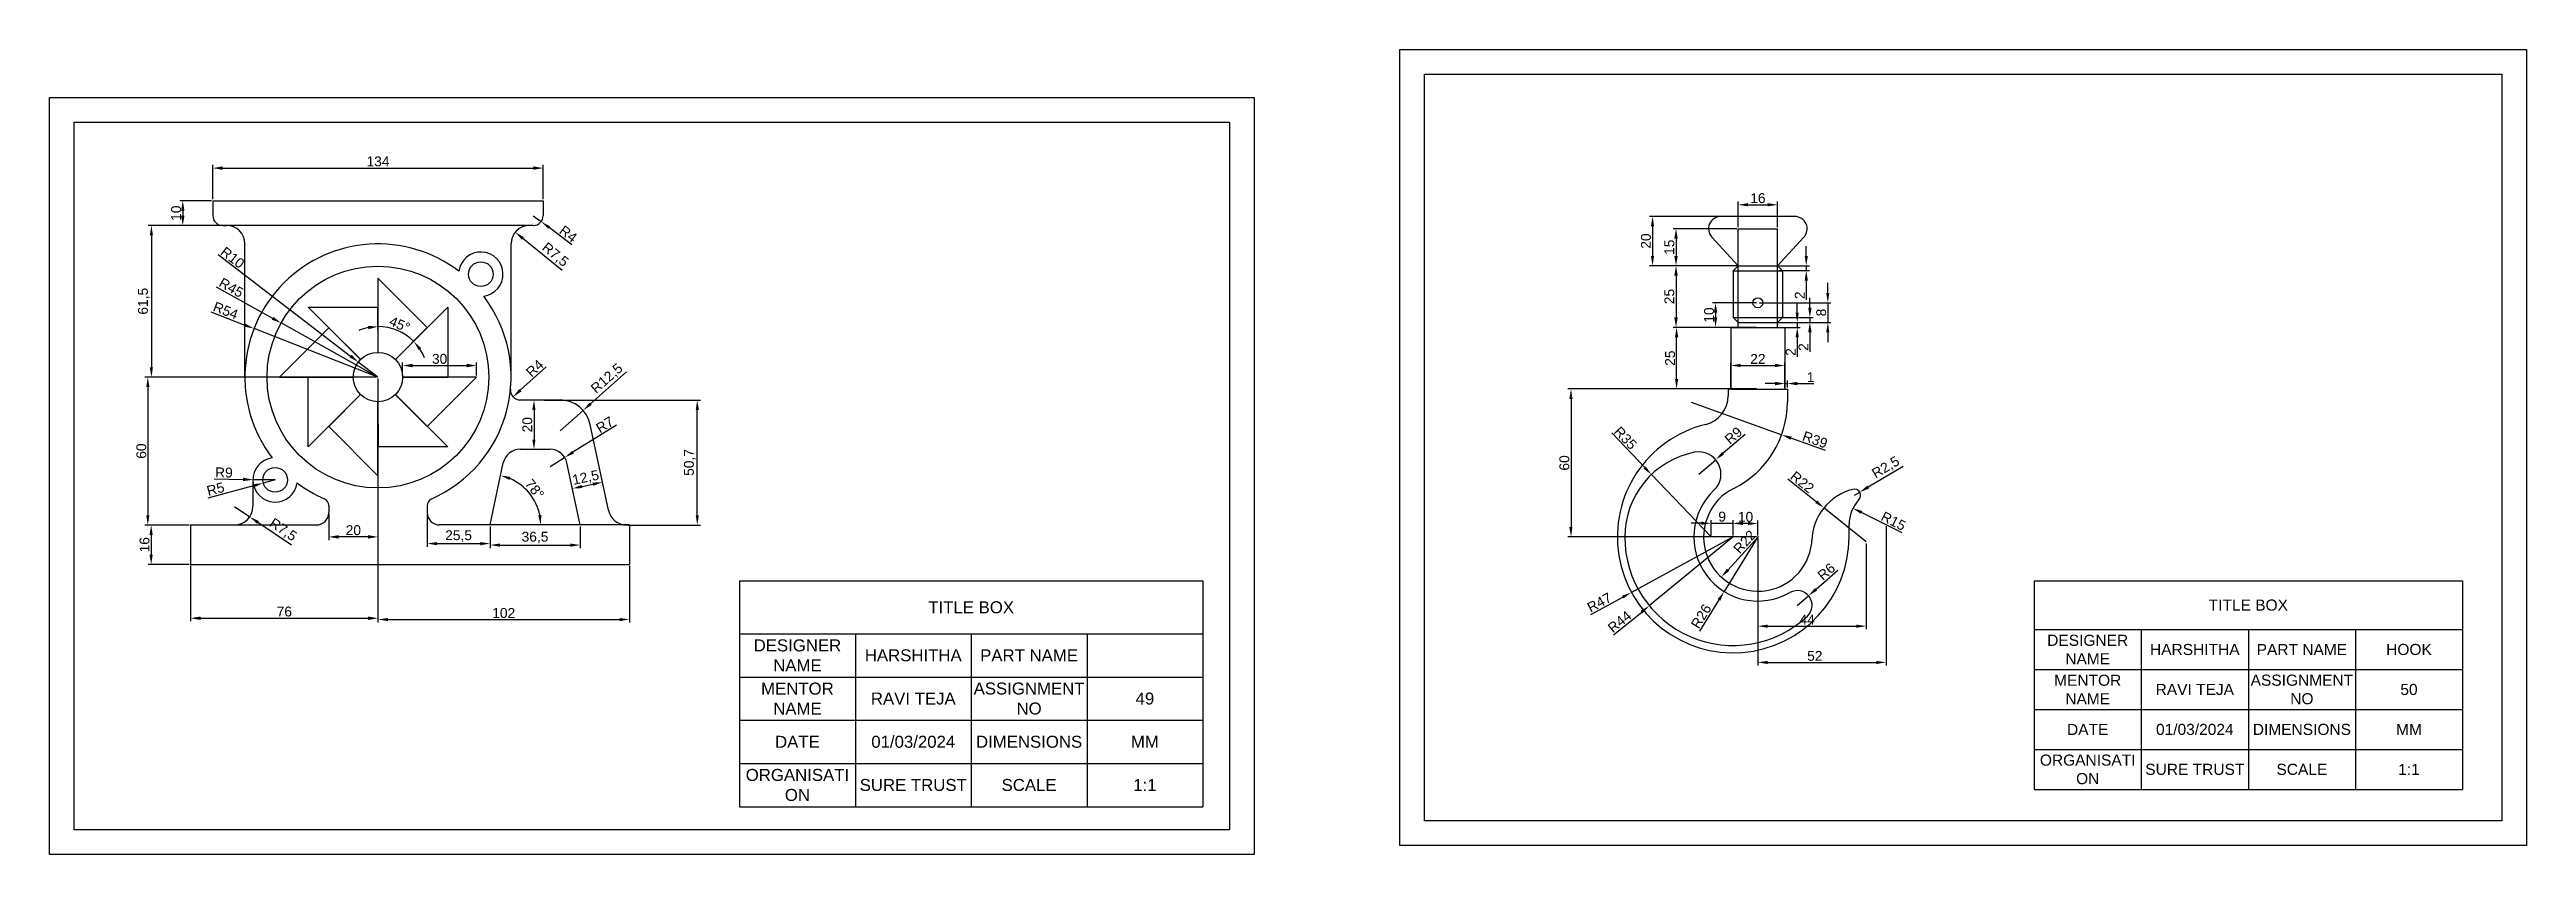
# Model space of a CAD drawing. Header units: millimetres. Extents: x 2481 to 4470, y 1649 to 2206.
# Drawn here: x 3465 to 4470, y 1734 to 2061 of the extents above; entities that cross this region are included whole.
import ezdxf

# ---------------------------------------------------------------- set-up
doc = ezdxf.new("R2010")
doc.units = ezdxf.units.MM
doc.styles.get("Standard").update_dxf_attribs({"font": 'arial.ttf'})
doc.dimstyles.new('ISO-25', dxfattribs={"dimtxt": 4, "dimasz": 4, "dimexe": 1.25, "dimexo": 0.625, "dimtad": 1, "dimtxsty": 'Standard', "dimcen": 2.5, "dimclrd": 6, "dimclre": 6, "dimclrt": 6, "dimadec": 0, "dimazin": 0, "dimtfac": 1, "dimtmove": 0, "dimatfit": 3, "dimfxl": 1, "dimarcsym": 0})

msp = doc.modelspace()

# ---------------------------------------------------------------- texts
at = {"attachment_point": 5}
for s, width, gutter_width, insert, char_height in [('TITLE BOX', 187.95714, 24.351, (3838.842, 1834.307), 4.8701), ('TITLE BOX', 173.78566, 22.515, (4356.983, 1835.205), 4.5029), ('DESIGNER NAME', 46.98929, 24.351, (3768.359, 1814.827), 4.87012), ('DESIGNER NAME', 43.44641, 22.515, (4291.813, 1817.193), 4.50292), ('HARSHITHA', 43.44641, 22.515, (4335.26, 1817.193), 4.5029), ('PART NAME', 43.44641, 22.515, (4378.706, 1817.193), 4.5029), ('HOOK', 43.44641, 12.5, (4422.152, 1817.193), 4.5029), ('HARSHITHA', 46.98929, 24.351, (3815.348, 1814.827), 4.8701), ('PART NAME', 46.98929, 24.351, (3862.337, 1814.827), 4.8701), ('MENTOR NAME', 46.98929, 24.351, (3768.359, 1797.294), 4.87012), ('RAVI TEJA', 46.98929, 24.351, (3815.348, 1797.294), 4.8701), ('ASSIGNMENT NO', 46.98929, 24.351, (3862.337, 1797.294), 4.87012), ('49', 46.98929, 24.351, (3909.326, 1797.294), 4.8701), ('MENTOR NAME', 43.44641, 22.515, (4291.813, 1800.982), 4.50292), ('RAVI TEJA', 43.44641, 22.515, (4335.26, 1800.982), 4.5029), ('ASSIGNMENT NO', 43.44641, 22.515, (4378.706, 1800.982), 4.50292), ('50', 43.44641, 22.515, (4422.152, 1800.982), 4.5029), ('DATE', 46.98929, 24.351, (3768.359, 1779.762), 4.8701), ('01/03/2024', 46.98929, 24.351, (3815.348, 1779.762), 4.8701), ('DIMENSIONS', 46.98929, 24.351, (3862.337, 1779.762), 4.8701), ('MM', 46.98929, 24.351, (3909.326, 1779.762), 4.8701), ('DATE', 43.44641, 22.515, (4291.813, 1784.772), 4.5029), ('01/03/2024', 43.44641, 22.515, (4335.26, 1784.772), 4.5029), ('DIMENSIONS', 43.44641, 22.515, (4378.706, 1784.772), 4.5029), ('MM', 43.44641, 22.515, (4422.152, 1784.772), 4.5029), ('ORGANISATI\\PON', 46.98929, 24.351, (3768.359, 1762.229), 4.8701), ('ORGANISATI\\PON', 43.44641, 22.515, (4291.813, 1768.561), 4.5029), ('SURE TRUST', 43.44641, 22.515, (4335.26, 1768.561), 4.5029), ('SCALE', 43.44641, 22.515, (4378.706, 1768.561), 4.5029), ('1:1', 43.44641, 22.515, (4422.152, 1768.561), 4.5029), ('SURE TRUST', 46.98929, 24.351, (3815.348, 1762.229), 4.8701), ('SCALE', 46.98929, 24.351, (3862.337, 1762.229), 4.8701), ('1:1', 46.98929, 24.351, (3909.326, 1762.229), 4.8701)]:
    msp.add_mtext_dynamic_manual_height_columns(s, width=width, gutter_width=gutter_width, heights=[0], dxfattribs=dict(at, insert=insert, char_height=char_height))

# ---------------------------------------------------------------- blocks, each defined once
blk = doc.blocks.new('*U26')
for p, q in [((-10, 16.5), (-10, -13.5)), ((-10, 16.5), (10, -3.5)), ((-2.9, -16.5), (10, -3.5))]:
    blk.add_line(p, q)
blk = doc.blocks.new('*U27')
at = {"color": 0, "linetype": 'ByBlock', "lineweight": -2, "transparency": 16777216}
for p, rotation in [((4067.8, 1990.7), 45.00000000000002), ((4101.1, 1976.5), 315), ((4053.9, 1976.9), 90.00000000000001), ((4053.7, 1957.4), 135), ((4067.4, 1943.4), 180), ((4087, 1943.2), 225), ((4100.9, 1956.9), 270)]:
    blk.add_blockref('*U26', p, dxfattribs=dict(at, rotation=rotation))
blk.add_blockref('*U26', (4087.4, 1990.5), dxfattribs=at)
blk = doc.blocks.new('*D28')
at = {"color": 6, "lineweight": -2, "transparency": 16777216}
for p, q in [((3531.2, 1999.9), (3531.2, 2013.8)), ((3535.2, 2012.5), (3661.2, 2012.5)), ((3665.2, 1999.9), (3665.2, 2013.8))]:
    blk.add_line(p, q, dxfattribs=at)
at = {"color": 6, "transparency": 16777216}
for points in [[(3535.2, 2013.2), (3535.2, 2011.8), (3531.2, 2012.5)], [(3661.2, 2013.2), (3661.2, 2011.8), (3665.2, 2012.5)]]:
    blk.add_solid(points, dxfattribs=at)
at = {"layer": 'Defpoints', "color": 0, "transparency": 16777216}
for p in [(3665.2, 2012.5), (3531.2, 1999.2), (3665.2, 1999.2)]:
    blk.add_point(p, dxfattribs=at)
at = {"color": 6, "transparency": 16777216, "insert": (3598.2, 2015.2), "char_height": 4, "attachment_point": 5}
blk.add_mtext('134', dxfattribs=at)
blk = doc.blocks.new('*D29')
at = {"color": 6, "lineweight": -2, "transparency": 16777216}
for p, q in [((3530.6, 1999.2), (3517.8, 1999.2)), ((3519, 1995.2), (3519, 1993.2)), ((3537.5, 1989.2), (3517.8, 1989.2))]:
    blk.add_line(p, q, dxfattribs=at)
at = {"color": 6, "transparency": 16777216}
for points in [[(3518.3, 1995.2), (3519.7, 1995.2), (3519, 1999.2)], [(3518.3, 1993.2), (3519.7, 1993.2), (3519, 1989.2)]]:
    blk.add_solid(points, dxfattribs=at)
at = {"layer": 'Defpoints', "color": 0, "transparency": 16777216}
for p in [(3531.2, 1999.2), (3519, 1989.2), (3538.1, 1989.2)]:
    blk.add_point(p, dxfattribs=at)
at = {"color": 6, "transparency": 16777216, "insert": (3516.3, 1994.2), "char_height": 4, "attachment_point": 5, "rotation": 90}
blk.add_mtext('10', dxfattribs=at)
blk = doc.blocks.new('*D30')
at = {"color": 6, "lineweight": -2, "transparency": 16777216}
for p, q in [((3537.5, 1989.2), (3505, 1989.2)), ((3506.3, 1985.2), (3506.3, 1931.7)), ((3597.6, 1927.7), (3505, 1927.7))]:
    blk.add_line(p, q, dxfattribs=at)
at = {"color": 6, "transparency": 16777216}
for points in [[(3505.6, 1985.2), (3506.9, 1985.2), (3506.3, 1989.2)], [(3505.6, 1931.7), (3506.9, 1931.7), (3506.3, 1927.7)]]:
    blk.add_solid(points, dxfattribs=at)
at = {"layer": 'Defpoints', "color": 0, "transparency": 16777216}
for p in [(3538.1, 1989.2), (3506.3, 1927.7), (3598.2, 1927.7)]:
    blk.add_point(p, dxfattribs=at)
at = {"color": 6, "transparency": 16777216, "insert": (3503.2, 1958.5), "char_height": 4, "attachment_point": 5, "rotation": 90}
blk.add_mtext('61,5', dxfattribs=at)
blk = doc.blocks.new('*D31')
at = {"color": 6, "lineweight": -2, "transparency": 16777216}
for p, q in [((3597.6, 1927.7), (3503.6, 1927.7)), ((3504.8, 1923.7), (3504.8, 1871.7)), ((3521.6, 1867.7), (3503.6, 1867.7))]:
    blk.add_line(p, q, dxfattribs=at)
at = {"color": 6, "transparency": 16777216}
for points in [[(3504.2, 1923.7), (3505.5, 1923.7), (3504.8, 1927.7)], [(3504.2, 1871.7), (3505.5, 1871.7), (3504.8, 1867.7)]]:
    blk.add_solid(points, dxfattribs=at)
at = {"layer": 'Defpoints', "color": 0, "transparency": 16777216}
for p in [(3598.2, 1927.7), (3504.8, 1867.7), (3522.2, 1867.7)]:
    blk.add_point(p, dxfattribs=at)
at = {"color": 6, "transparency": 16777216, "insert": (3502.2, 1897.7), "char_height": 4, "attachment_point": 5, "rotation": 90}
blk.add_mtext('60', dxfattribs=at)
blk = doc.blocks.new('*D32')
at = {"color": 6, "lineweight": -2, "transparency": 16777216}
for p, q in [((3521.6, 1867.7), (3504.9, 1867.7)), ((3506.2, 1863.7), (3506.2, 1855.7)), ((3521.6, 1851.7), (3504.9, 1851.7))]:
    blk.add_line(p, q, dxfattribs=at)
at = {"color": 6, "transparency": 16777216}
for points in [[(3505.5, 1863.7), (3506.8, 1863.7), (3506.2, 1867.7)], [(3505.5, 1855.7), (3506.8, 1855.7), (3506.2, 1851.7)]]:
    blk.add_solid(points, dxfattribs=at)
at = {"layer": 'Defpoints', "color": 0, "transparency": 16777216}
for p in [(3522.2, 1867.7), (3506.2, 1851.7), (3522.2, 1851.7)]:
    blk.add_point(p, dxfattribs=at)
at = {"color": 6, "transparency": 16777216, "insert": (3503.5, 1859.7), "char_height": 4, "attachment_point": 5, "rotation": 90}
blk.add_mtext('16', dxfattribs=at)
blk = doc.blocks.new('*D33')
at = {"color": 6, "lineweight": -2, "transparency": 16777216}
for p, q in [((3598.2, 1927.1), (3598.2, 1828.7)), ((3522.2, 1851.1), (3522.2, 1828.7)), ((3526.2, 1829.9), (3594.2, 1829.9))]:
    blk.add_line(p, q, dxfattribs=at)
at = {"color": 6, "transparency": 16777216}
for points in [[(3526.2, 1830.6), (3526.2, 1829.2), (3522.2, 1829.9)], [(3594.2, 1830.6), (3594.2, 1829.2), (3598.2, 1829.9)]]:
    blk.add_solid(points, dxfattribs=at)
at = {"layer": 'Defpoints', "color": 0, "transparency": 16777216}
for p in [(3598.2, 1927.7), (3522.2, 1851.7), (3598.2, 1829.9)]:
    blk.add_point(p, dxfattribs=at)
at = {"color": 6, "transparency": 16777216, "insert": (3560.2, 1832.6), "char_height": 4, "attachment_point": 5}
blk.add_mtext('76', dxfattribs=at)
blk = doc.blocks.new('*D34')
at = {"color": 6, "lineweight": -2, "transparency": 16777216}
for p, q in [((3598.2, 1927.1), (3598.2, 1828.1)), ((3700.2, 1851.1), (3700.2, 1828.1)), ((3602.2, 1829.4), (3696.2, 1829.4))]:
    blk.add_line(p, q, dxfattribs=at)
at = {"color": 6, "transparency": 16777216}
for points in [[(3602.2, 1830), (3602.2, 1828.7), (3598.2, 1829.4)], [(3696.2, 1830), (3696.2, 1828.7), (3700.2, 1829.4)]]:
    blk.add_solid(points, dxfattribs=at)
at = {"layer": 'Defpoints', "color": 0, "transparency": 16777216}
for p in [(3598.2, 1927.7), (3700.2, 1851.7), (3700.2, 1829.4)]:
    blk.add_point(p, dxfattribs=at)
at = {"color": 6, "transparency": 16777216, "insert": (3649.2, 1832), "char_height": 4, "attachment_point": 5}
blk.add_mtext('102', dxfattribs=at)
blk = doc.blocks.new('*D35')
at = {"color": 6, "lineweight": -2, "transparency": 16777216}
for p, q in [((3618.2, 1872.1), (3618.2, 1858.9)), ((3622.2, 1860.2), (3639.7, 1860.2)), ((3643.7, 1867.1), (3643.7, 1858.9))]:
    blk.add_line(p, q, dxfattribs=at)
at = {"color": 6, "transparency": 16777216}
for points in [[(3622.2, 1860.8), (3622.2, 1859.5), (3618.2, 1860.2)], [(3639.7, 1860.8), (3639.7, 1859.5), (3643.7, 1860.2)]]:
    blk.add_solid(points, dxfattribs=at)
at = {"layer": 'Defpoints', "color": 0, "transparency": 16777216}
for p in [(3618.2, 1872.7), (3643.7, 1867.7), (3643.7, 1860.2)]:
    blk.add_point(p, dxfattribs=at)
at = {"color": 6, "transparency": 16777216, "insert": (3630.9, 1863.2), "char_height": 4, "attachment_point": 5}
blk.add_mtext('25,5', dxfattribs=at)
blk = doc.blocks.new('*D36')
at = {"color": 6, "lineweight": -2, "transparency": 16777216}
for p, q in [((3643.7, 1867.1), (3643.7, 1858.3)), ((3647.7, 1859.6), (3676.2, 1859.6)), ((3680.2, 1867.1), (3680.2, 1858.3))]:
    blk.add_line(p, q, dxfattribs=at)
at = {"color": 6, "transparency": 16777216}
for points in [[(3647.7, 1860.2), (3647.7, 1858.9), (3643.7, 1859.6)], [(3676.2, 1860.2), (3676.2, 1858.9), (3680.2, 1859.6)]]:
    blk.add_solid(points, dxfattribs=at)
at = {"layer": 'Defpoints', "color": 0, "transparency": 16777216}
for p in [(3643.7, 1867.7), (3680.2, 1867.7), (3680.2, 1859.6)]:
    blk.add_point(p, dxfattribs=at)
at = {"color": 6, "transparency": 16777216, "insert": (3661.9, 1862.6), "char_height": 4, "attachment_point": 5}
blk.add_mtext('36,5', dxfattribs=at)
blk = doc.blocks.new('*D37')
at = {"color": 6, "lineweight": -2, "transparency": 16777216}
for p, q in [((3663.4, 1918.4), (3660.2, 1918.4)), ((3661.5, 1914.4), (3661.5, 1902.4)), ((3663.4, 1898.4), (3660.2, 1898.4))]:
    blk.add_line(p, q, dxfattribs=at)
at = {"color": 6, "transparency": 16777216}
for points in [[(3660.8, 1914.4), (3662.1, 1914.4), (3661.5, 1918.4)], [(3660.8, 1902.4), (3662.1, 1902.4), (3661.5, 1898.4)]]:
    blk.add_solid(points, dxfattribs=at)
at = {"layer": 'Defpoints', "color": 0, "transparency": 16777216}
for p in [(3664, 1918.4), (3661.5, 1898.4), (3664, 1898.4)]:
    blk.add_point(p, dxfattribs=at)
at = {"color": 6, "transparency": 16777216, "insert": (3658.8, 1908.4), "char_height": 4, "attachment_point": 5, "rotation": 90}
blk.add_mtext('20', dxfattribs=at)
blk = doc.blocks.new('*D38')
at = {"color": 6, "lineweight": -2, "transparency": 16777216}
for p, q in [((3677.4, 1880.9), (3676.8, 1883.7)), ((3681, 1883.3), (3685.4, 1884.3)), ((3689.6, 1883.5), (3689, 1886.3))]:
    blk.add_line(p, q, dxfattribs=at)
at = {"color": 6, "transparency": 16777216}
for points in [[(3680.8, 1884), (3681.1, 1882.7), (3677.1, 1882.5)], [(3685.2, 1884.9), (3685.5, 1883.6), (3689.3, 1885.1)]]:
    blk.add_solid(points, dxfattribs=at)
at = {"layer": 'Defpoints', "color": 0, "transparency": 16777216}
for p in [(3677.5, 1880.3), (3689.3, 1885.1), (3689.7, 1882.9)]:
    blk.add_point(p, dxfattribs=at)
at = {"color": 6, "transparency": 16777216, "insert": (3682.5, 1886.7), "char_height": 4, "attachment_point": 5, "rotation": 12}
blk.add_mtext('12,5', dxfattribs=at)
blk = doc.blocks.new('*D39')
at = {"color": 6, "lineweight": -2, "transparency": 16777216}
blk.add_line((3666.4, 1931.9), (3655.9, 1922.4), dxfattribs=at)
at = {"color": 6, "transparency": 16777216}
blk.add_solid([(3655.5, 1922.9), (3656.4, 1921.9), (3653, 1919.7)], dxfattribs=at)
at = {"layer": 'Defpoints', "color": 0, "transparency": 16777216}
for p in [(3653, 1919.7), (3655.9, 1922.4)]:
    blk.add_point(p, dxfattribs=at)
at = {"color": 6, "transparency": 16777216, "insert": (3661.8, 1931.3), "char_height": 4, "attachment_point": 5, "rotation": 42.3785}
blk.add_mtext('R4', dxfattribs=at)
blk = doc.blocks.new('*D40')
at = {"color": 6, "lineweight": -2, "transparency": 16777216}
for p, q in [((3699, 1929.8), (3684.4, 1916.9)), ((3672.1, 1905.9), (3681.4, 1914.2))]:
    blk.add_line(p, q, dxfattribs=at)
at = {"color": 6, "transparency": 16777216}
blk.add_solid([(3684, 1917.4), (3684.9, 1916.4), (3681.4, 1914.2)], dxfattribs=at)
at = {"layer": 'Defpoints', "color": 0, "transparency": 16777216}
for p in [(3681.4, 1914.2), (3672.1, 1905.9)]:
    blk.add_point(p, dxfattribs=at)
at = {"color": 6, "transparency": 16777216, "insert": (3691.2, 1927), "char_height": 4, "attachment_point": 5, "rotation": 41.5832}
blk.add_mtext('R12,5', dxfattribs=at)
blk = doc.blocks.new('*D41')
at = {"color": 6, "lineweight": -2, "transparency": 16777216}
for p, q in [((3694.9, 1908.2), (3677.3, 1897.3)), ((3668, 1891.4), (3673.9, 1895.1))]:
    blk.add_line(p, q, dxfattribs=at)
at = {"color": 6, "transparency": 16777216}
blk.add_solid([(3677, 1897.8), (3677.7, 1896.7), (3673.9, 1895.1)], dxfattribs=at)
at = {"layer": 'Defpoints', "color": 0, "transparency": 16777216}
for p in [(3668, 1891.4), (3673.9, 1895.1)]:
    blk.add_point(p, dxfattribs=at)
at = {"color": 6, "transparency": 16777216, "insert": (3690.2, 1908.4), "char_height": 4, "attachment_point": 5, "rotation": 31.9733}
blk.add_mtext('R7', dxfattribs=at)
blk = doc.blocks.new('*D42')
at = {"color": 6, "lineweight": -2, "transparency": 16777216}
for p, q in [((3665.8, 1918.4), (3729, 1918.4)), ((3727.7, 1871.7), (3727.7, 1914.4)), ((3699.7, 1867.7), (3729, 1867.7))]:
    blk.add_line(p, q, dxfattribs=at)
at = {"color": 6, "transparency": 16777216}
for points in [[(3727.1, 1914.4), (3728.4, 1914.4), (3727.7, 1918.4)], [(3727.1, 1871.7), (3728.4, 1871.7), (3727.7, 1867.7)]]:
    blk.add_solid(points, dxfattribs=at)
at = {"layer": 'Defpoints', "color": 0, "transparency": 16777216}
for p in [(3665.2, 1918.4), (3727.7, 1918.4), (3699, 1867.7)]:
    blk.add_point(p, dxfattribs=at)
at = {"color": 6, "transparency": 16777216, "insert": (3724.7, 1893.1), "char_height": 4, "attachment_point": 5, "rotation": 90}
blk.add_mtext('50,7', dxfattribs=at)
blk = doc.blocks.new('*D43')
at = {"color": 6, "lineweight": -2, "transparency": 16777216}
for p, q in [((3608.2, 1928.4), (3608.2, 1933.6)), ((3612.2, 1932.4), (3634.2, 1932.4)), ((3638.2, 1928.4), (3638.2, 1933.6))]:
    blk.add_line(p, q, dxfattribs=at)
at = {"color": 6, "transparency": 16777216}
for points in [[(3612.2, 1933.1), (3612.2, 1931.7), (3608.2, 1932.4)], [(3634.2, 1933.1), (3634.2, 1931.7), (3638.2, 1932.4)]]:
    blk.add_solid(points, dxfattribs=at)
at = {"layer": 'Defpoints', "color": 0, "transparency": 16777216}
for p in [(3638.2, 1932.4), (3608.2, 1927.7), (3638.2, 1927.7)]:
    blk.add_point(p, dxfattribs=at)
at = {"color": 6, "transparency": 16777216, "insert": (3623.2, 1935.1), "char_height": 4, "attachment_point": 5}
blk.add_mtext('30', dxfattribs=at)
blk = doc.blocks.new('*D44')
at = {"color": 6, "lineweight": -2, "transparency": 16777216}
for start, end in [(101.2192, 112.4384), (45, 90), (22.5616, 33.7808)]:
    blk.add_arc((3598.2, 1927.7), 20.5, start, end, dxfattribs=at)
at = {"color": 6, "transparency": 16777216}
for points in [[(3594.1, 1948.5), (3594.3, 1947.1), (3598.2, 1948.2)], [(3614.7, 1938.7), (3615.7, 1939.5), (3612.7, 1942.2)]]:
    blk.add_solid(points, dxfattribs=at)
at = {"layer": 'Defpoints', "color": 0, "transparency": 16777216}
for p in [(3598.2, 1967.7), (3608.4, 1945.5), (3618.2, 1947.7), (3598.2, 1937.7), (3605.3, 1934.8)]:
    blk.add_point(p, dxfattribs=at)
at = {"color": 6, "transparency": 16777216, "insert": (3607, 1949.1), "char_height": 4, "attachment_point": 5, "rotation": 337.5}
blk.add_mtext('45°', dxfattribs=at)
blk = doc.blocks.new('*D45')
at = {"color": 6, "lineweight": -2, "transparency": 16777216}
for p, q in [((3530.4, 1954.2), (3544.2, 1948.8)), ((3598.2, 1927.7), (3547.9, 1947.4))]:
    blk.add_line(p, q, dxfattribs=at)
at = {"color": 6, "transparency": 16777216}
blk.add_solid([(3544.4, 1949.4), (3543.9, 1948.2), (3547.9, 1947.4)], dxfattribs=at)
at = {"layer": 'Defpoints', "color": 0, "transparency": 16777216}
for p in [(3547.9, 1947.4), (3598.2, 1927.7)]:
    blk.add_point(p, dxfattribs=at)
at = {"color": 6, "transparency": 16777216, "insert": (3536.4, 1954.7), "char_height": 4, "attachment_point": 5, "rotation": 338.6847}
blk.add_mtext('R54', dxfattribs=at)
blk = doc.blocks.new('*D46')
at = {"color": 6, "lineweight": -2, "transparency": 16777216}
for p, q in [((3532.6, 1964.3), (3555.4, 1951.6)), ((3598.2, 1927.7), (3558.9, 1949.7))]:
    blk.add_line(p, q, dxfattribs=at)
at = {"color": 6, "transparency": 16777216}
blk.add_solid([(3555.7, 1952.2), (3555.1, 1951), (3558.9, 1949.7)], dxfattribs=at)
at = {"layer": 'Defpoints', "color": 0, "transparency": 16777216}
for p in [(3558.9, 1949.7), (3598.2, 1927.7)]:
    blk.add_point(p, dxfattribs=at)
at = {"color": 6, "transparency": 16777216, "insert": (3538.7, 1964), "char_height": 4, "attachment_point": 5, "rotation": 330.8536}
blk.add_mtext('R45', dxfattribs=at)
blk = doc.blocks.new('*D47')
at = {"color": 6, "lineweight": -2, "transparency": 16777216}
for p, q in [((3533.3, 1977.4), (3587.1, 1936.2)), ((3598.2, 1927.7), (3590.2, 1933.8))]:
    blk.add_line(p, q, dxfattribs=at)
at = {"color": 6, "transparency": 16777216}
blk.add_solid([(3587.5, 1936.8), (3586.7, 1935.7), (3590.2, 1933.8)], dxfattribs=at)
at = {"layer": 'Defpoints', "color": 0, "transparency": 16777216}
for p in [(3590.2, 1933.8), (3598.2, 1927.7)]:
    blk.add_point(p, dxfattribs=at)
at = {"color": 6, "transparency": 16777216, "insert": (3539.2, 1976.2), "char_height": 4, "attachment_point": 5, "rotation": 322.6132}
blk.add_mtext('R10', dxfattribs=at)
blk = doc.blocks.new('*D48')
at = {"color": 6, "lineweight": -2, "transparency": 16777216}
for p, q in [((3529.3, 1878.7), (3547.8, 1883.7)), ((3556.5, 1886), (3551.6, 1884.7))]:
    blk.add_line(p, q, dxfattribs=at)
at = {"color": 6, "transparency": 16777216}
blk.add_solid([(3547.6, 1884.3), (3547.9, 1883), (3551.6, 1884.7)], dxfattribs=at)
at = {"layer": 'Defpoints', "color": 0, "transparency": 16777216}
for p in [(3551.6, 1884.7), (3556.5, 1886)]:
    blk.add_point(p, dxfattribs=at)
at = {"color": 6, "transparency": 16777216, "insert": (3532.3, 1882.3), "char_height": 4, "attachment_point": 5, "rotation": 14.9996}
blk.add_mtext('R5', dxfattribs=at)
blk = doc.blocks.new('*D49')
at = {"color": 6, "lineweight": -2, "transparency": 16777216}
for p, q in [((3531.8, 1886.4), (3543.5, 1886.2)), ((3556.5, 1886), (3547.5, 1886.1))]:
    blk.add_line(p, q, dxfattribs=at)
at = {"color": 6, "transparency": 16777216}
blk.add_solid([(3543.5, 1886.9), (3543.5, 1885.5), (3547.5, 1886.1)], dxfattribs=at)
at = {"layer": 'Defpoints', "color": 0, "transparency": 16777216}
for p in [(3547.5, 1886.1), (3556.5, 1886)]:
    blk.add_point(p, dxfattribs=at)
at = {"color": 6, "transparency": 16777216, "insert": (3535.7, 1889), "char_height": 4, "attachment_point": 5, "rotation": 359.2047}
blk.add_mtext('R9', dxfattribs=at)
blk = doc.blocks.new('*D50')
at = {"color": 6, "lineweight": -2, "transparency": 16777216}
for p, q in [((3540, 1875.2), (3546.2, 1871)), ((3563.1, 1859.6), (3549.5, 1868.8))]:
    blk.add_line(p, q, dxfattribs=at)
at = {"color": 6, "transparency": 16777216}
blk.add_solid([(3549.9, 1869.3), (3549.1, 1868.2), (3546.2, 1871)], dxfattribs=at)
at = {"layer": 'Defpoints', "color": 0, "transparency": 16777216}
for p in [(3540, 1875.2), (3546.2, 1871)]:
    blk.add_point(p, dxfattribs=at)
at = {"color": 6, "transparency": 16777216, "insert": (3559.6, 1865.6), "char_height": 4, "attachment_point": 5, "rotation": 325.9182}
blk.add_mtext('R7,5', dxfattribs=at)
blk = doc.blocks.new('*D51')
at = {"color": 6, "lineweight": -2, "transparency": 16777216}
for p, q in [((3598.2, 1927.1), (3598.2, 1861.6)), ((3578.2, 1872.1), (3578.2, 1861.6)), ((3594.2, 1862.9), (3582.2, 1862.9))]:
    blk.add_line(p, q, dxfattribs=at)
at = {"color": 6, "transparency": 16777216}
for points in [[(3582.2, 1863.6), (3582.2, 1862.2), (3578.2, 1862.9)], [(3594.2, 1863.6), (3594.2, 1862.2), (3598.2, 1862.9)]]:
    blk.add_solid(points, dxfattribs=at)
at = {"layer": 'Defpoints', "color": 0, "transparency": 16777216}
for p in [(3598.2, 1927.7), (3578.2, 1872.7), (3578.2, 1862.9)]:
    blk.add_point(p, dxfattribs=at)
at = {"color": 6, "transparency": 16777216, "insert": (3588.2, 1865.6), "char_height": 4, "attachment_point": 5}
blk.add_mtext('20', dxfattribs=at)
blk = doc.blocks.new('*D52')
at = {"color": 6, "lineweight": -2, "transparency": 16777216}
for p, q in [((3661.2, 1993.2), (3664.4, 1990.8)), ((3676.9, 1981.4), (3667.6, 1988.4))]:
    blk.add_line(p, q, dxfattribs=at)
at = {"color": 6, "transparency": 16777216}
blk.add_solid([(3668, 1988.9), (3667.2, 1987.9), (3664.4, 1990.8)], dxfattribs=at)
at = {"layer": 'Defpoints', "color": 0, "transparency": 16777216}
for p in [(3661.2, 1993.2), (3664.4, 1990.8)]:
    blk.add_point(p, dxfattribs=at)
at = {"color": 6, "transparency": 16777216, "insert": (3675.4, 1985.8), "char_height": 4, "attachment_point": 5, "rotation": 322.8493}
blk.add_mtext('R4', dxfattribs=at)
blk = doc.blocks.new('*D53')
at = {"color": 6, "lineweight": -2, "transparency": 16777216}
blk.add_line((3672.9, 1971), (3657, 1984), dxfattribs=at)
at = {"color": 6, "transparency": 16777216}
blk.add_solid([(3657.4, 1984.5), (3656.6, 1983.4), (3653.9, 1986.5)], dxfattribs=at)
at = {"layer": 'Defpoints', "color": 0, "transparency": 16777216}
for p in [(3653.9, 1986.5), (3659.7, 1981.7)]:
    blk.add_point(p, dxfattribs=at)
at = {"color": 6, "transparency": 16777216, "insert": (3670, 1977.2), "char_height": 4, "attachment_point": 5, "rotation": 320.7859}
blk.add_mtext('R7,5', dxfattribs=at)
blk = doc.blocks.new('*D54')
at = {"color": 6, "lineweight": -2, "transparency": 16777216}
blk.add_arc((3643.7, 1867.7), 20.5, 11.1889, 66.8111, dxfattribs=at)
at = {"color": 6, "transparency": 16777216}
for points in [[(3651.6, 1886), (3652, 1887.2), (3648, 1887.8)], [(3664.5, 1871.8), (3663.2, 1871.7), (3664.2, 1867.7)]]:
    blk.add_solid(points, dxfattribs=at)
at = {"layer": 'Defpoints', "color": 0, "transparency": 16777216}
for p in [(3649, 1892.9), (3662.1, 1876.7), (3623.2, 1867.7), (3643.7, 1867.7), (3700.2, 1867.7)]:
    blk.add_point(p, dxfattribs=at)
at = {"color": 6, "transparency": 16777216, "insert": (3661.7, 1882.3), "char_height": 4, "attachment_point": 5, "rotation": 309}
blk.add_mtext('78°', dxfattribs=at)
blk = doc.blocks.new('*D55')
at = {"color": 6, "lineweight": -2, "transparency": 16777216}
for p, q in [((4150, 1988.5), (4150, 1998.9)), ((4154, 1997.6), (4162, 1997.6)), ((4166, 1988.5), (4166, 1998.9))]:
    blk.add_line(p, q, dxfattribs=at)
at = {"color": 6, "transparency": 16777216}
for points in [[(4154, 1998.3), (4154, 1997), (4150, 1997.6)], [(4162, 1998.3), (4162, 1997), (4166, 1997.6)]]:
    blk.add_solid(points, dxfattribs=at)
at = {"layer": 'Defpoints', "color": 0, "transparency": 16777216}
for p in [(4166, 1997.6), (4150, 1987.9), (4166, 1987.9)]:
    blk.add_point(p, dxfattribs=at)
at = {"color": 6, "transparency": 16777216, "insert": (4158, 2000.3), "char_height": 4, "attachment_point": 5}
blk.add_mtext('16', dxfattribs=at)
blk = doc.blocks.new('*D56')
at = {"color": 6, "lineweight": -2, "transparency": 16777216}
for p, q in [((4177.6, 1976.9), (4177.6, 1980.9)), ((4166.6, 1972.9), (4178.9, 1972.9)), ((4166.6, 1970.9), (4178.9, 1970.9)), ((4177.6, 1972.9), (4177.6, 1970.9)), ((4177.6, 1966.9), (4177.6, 1959))]:
    blk.add_line(p, q, dxfattribs=at)
at = {"color": 6, "transparency": 16777216}
for points in [[(4177, 1976.9), (4178.3, 1976.9), (4177.6, 1972.9)], [(4177, 1966.9), (4178.3, 1966.9), (4177.6, 1970.9)]]:
    blk.add_solid(points, dxfattribs=at)
at = {"layer": 'Defpoints', "color": 0, "transparency": 16777216}
for p in [(4166, 1972.9), (4166, 1970.9), (4177.6, 1970.9)]:
    blk.add_point(p, dxfattribs=at)
at = {"color": 6, "transparency": 16777216, "insert": (4175, 1960.9), "char_height": 4, "attachment_point": 5, "rotation": 90}
blk.add_mtext('2', dxfattribs=at)
blk = doc.blocks.new('*D57')
at = {"color": 6, "lineweight": -2, "transparency": 16777216}
for p, q in [((4186.4, 1961.9), (4186.4, 1965.9)), ((4158.6, 1957.9), (4187.6, 1957.9)), ((4158.6, 1949.9), (4187.6, 1949.9)), ((4186.4, 1957.9), (4186.4, 1949.9)), ((4186.4, 1945.9), (4186.4, 1941.9))]:
    blk.add_line(p, q, dxfattribs=at)
at = {"color": 6, "transparency": 16777216}
for points in [[(4185.7, 1961.9), (4187, 1961.9), (4186.4, 1957.9)], [(4185.7, 1945.9), (4187, 1945.9), (4186.4, 1949.9)]]:
    blk.add_solid(points, dxfattribs=at)
at = {"layer": 'Defpoints', "color": 0, "transparency": 16777216}
for p in [(4158, 1957.9), (4158, 1949.9), (4186.4, 1949.9)]:
    blk.add_point(p, dxfattribs=at)
at = {"color": 6, "transparency": 16777216, "insert": (4183.7, 1953.9), "char_height": 4, "attachment_point": 5, "rotation": 90}
blk.add_mtext('8', dxfattribs=at)
blk = doc.blocks.new('*D58')
at = {"color": 6, "lineweight": -2, "transparency": 16777216}
for p, q in [((4179.1, 1955.9), (4179.1, 1959.9)), ((4166.6, 1951.9), (4180.4, 1951.9)), ((4166.6, 1949.9), (4180.4, 1949.9)), ((4179.1, 1951.9), (4179.1, 1949.9)), ((4179.1, 1945.9), (4179.1, 1938))]:
    blk.add_line(p, q, dxfattribs=at)
at = {"color": 6, "transparency": 16777216}
for points in [[(4178.4, 1955.9), (4179.8, 1955.9), (4179.1, 1951.9)], [(4178.4, 1945.9), (4179.8, 1945.9), (4179.1, 1949.9)]]:
    blk.add_solid(points, dxfattribs=at)
at = {"layer": 'Defpoints', "color": 0, "transparency": 16777216}
for p in [(4166, 1951.9), (4166, 1949.9), (4179.1, 1949.9)]:
    blk.add_point(p, dxfattribs=at)
at = {"color": 6, "transparency": 16777216, "insert": (4176.5, 1939.9), "char_height": 4, "attachment_point": 5, "rotation": 90}
blk.add_mtext('2', dxfattribs=at)
blk = doc.blocks.new('*D59')
at = {"color": 6, "lineweight": -2, "transparency": 16777216}
for p, q in [((4166.6, 1949.9), (4175.2, 1949.9)), ((4174, 1953.9), (4174, 1957.9)), ((4174, 1949.9), (4174, 1947.9)), ((4166.6, 1947.9), (4175.2, 1947.9)), ((4174, 1943.9), (4174, 1936))]:
    blk.add_line(p, q, dxfattribs=at)
at = {"color": 6, "transparency": 16777216}
for points in [[(4173.3, 1953.9), (4174.6, 1953.9), (4174, 1949.9)], [(4173.3, 1943.9), (4174.6, 1943.9), (4174, 1947.9)]]:
    blk.add_solid(points, dxfattribs=at)
at = {"layer": 'Defpoints', "color": 0, "transparency": 16777216}
for p in [(4166, 1949.9), (4166, 1947.9), (4174, 1947.9)]:
    blk.add_point(p, dxfattribs=at)
at = {"color": 6, "transparency": 16777216, "insert": (4171.3, 1937.9), "char_height": 4, "attachment_point": 5, "rotation": 90}
blk.add_mtext('2', dxfattribs=at)
blk = doc.blocks.new('*D60')
at = {"color": 6, "lineweight": -2, "transparency": 16777216}
for p, q in [((4157.4, 1957.9), (4139.6, 1957.9)), ((4140.8, 1953.9), (4140.8, 1951.9)), ((4157.4, 1947.9), (4139.6, 1947.9))]:
    blk.add_line(p, q, dxfattribs=at)
at = {"color": 6, "transparency": 16777216}
for points in [[(4140.2, 1953.9), (4141.5, 1953.9), (4140.8, 1957.9)], [(4140.2, 1951.9), (4141.5, 1951.9), (4140.8, 1947.9)]]:
    blk.add_solid(points, dxfattribs=at)
at = {"layer": 'Defpoints', "color": 0, "transparency": 16777216}
for p in [(4158, 1957.9), (4140.8, 1947.9), (4158, 1947.9)]:
    blk.add_point(p, dxfattribs=at)
at = {"color": 6, "transparency": 16777216, "insert": (4138.2, 1952.9), "char_height": 4, "attachment_point": 5, "rotation": 90}
blk.add_mtext('10', dxfattribs=at)
blk = doc.blocks.new('*D61')
at = {"color": 6, "lineweight": -2, "transparency": 16777216}
for p, q in [((4149.4, 1972.9), (4123.6, 1972.9)), ((4124.8, 1968.9), (4124.8, 1951.9)), ((4149.4, 1947.9), (4123.6, 1947.9))]:
    blk.add_line(p, q, dxfattribs=at)
at = {"color": 6, "transparency": 16777216}
for points in [[(4124.1, 1968.9), (4125.5, 1968.9), (4124.8, 1972.9)], [(4124.1, 1951.9), (4125.5, 1951.9), (4124.8, 1947.9)]]:
    blk.add_solid(points, dxfattribs=at)
at = {"layer": 'Defpoints', "color": 0, "transparency": 16777216}
for p in [(4150, 1972.9), (4124.8, 1947.9), (4150, 1947.9)]:
    blk.add_point(p, dxfattribs=at)
at = {"color": 6, "transparency": 16777216, "insert": (4122.1, 1960.4), "char_height": 4, "attachment_point": 5, "rotation": 90}
blk.add_mtext('25', dxfattribs=at)
blk = doc.blocks.new('*D62')
at = {"color": 6, "lineweight": -2, "transparency": 16777216}
for p, q in [((4149.4, 1987.9), (4123.6, 1987.9)), ((4124.8, 1983.9), (4124.8, 1976.9)), ((4149.4, 1972.9), (4123.6, 1972.9))]:
    blk.add_line(p, q, dxfattribs=at)
at = {"color": 6, "transparency": 16777216}
for points in [[(4124.1, 1983.9), (4125.5, 1983.9), (4124.8, 1987.9)], [(4124.1, 1976.9), (4125.5, 1976.9), (4124.8, 1972.9)]]:
    blk.add_solid(points, dxfattribs=at)
at = {"layer": 'Defpoints', "color": 0, "transparency": 16777216}
for p in [(4150, 1987.9), (4124.8, 1972.9), (4150, 1972.9)]:
    blk.add_point(p, dxfattribs=at)
at = {"color": 6, "transparency": 16777216, "insert": (4122.1, 1980.4), "char_height": 4, "attachment_point": 5, "rotation": 90}
blk.add_mtext('15', dxfattribs=at)
blk = doc.blocks.new('*D63')
at = {"color": 6, "lineweight": -2, "transparency": 16777216}
for p, q in [((4149.4, 1992.9), (4114, 1992.9)), ((4115.3, 1988.9), (4115.3, 1976.9)), ((4149.4, 1972.9), (4114, 1972.9))]:
    blk.add_line(p, q, dxfattribs=at)
at = {"color": 6, "transparency": 16777216}
for points in [[(4114.6, 1988.9), (4115.9, 1988.9), (4115.3, 1992.9)], [(4114.6, 1976.9), (4115.9, 1976.9), (4115.3, 1972.9)]]:
    blk.add_solid(points, dxfattribs=at)
at = {"layer": 'Defpoints', "color": 0, "transparency": 16777216}
for p in [(4150, 1992.9), (4115.3, 1972.9), (4150, 1972.9)]:
    blk.add_point(p, dxfattribs=at)
at = {"color": 6, "transparency": 16777216, "insert": (4112.6, 1982.9), "char_height": 4, "attachment_point": 5, "rotation": 90}
blk.add_mtext('20', dxfattribs=at)
blk = doc.blocks.new('*D64')
at = {"color": 6, "lineweight": -2, "transparency": 16777216}
for p, q in [((4147, 1923.5), (4147, 1933.7)), ((4151, 1932.4), (4165, 1932.4)), ((4169, 1923.5), (4169, 1933.7))]:
    blk.add_line(p, q, dxfattribs=at)
at = {"color": 6, "transparency": 16777216}
for points in [[(4151, 1933.1), (4151, 1931.8), (4147, 1932.4)], [(4165, 1933.1), (4165, 1931.8), (4169, 1932.4)]]:
    blk.add_solid(points, dxfattribs=at)
at = {"layer": 'Defpoints', "color": 0, "transparency": 16777216}
for p in [(4169, 1932.4), (4147, 1922.9), (4169, 1922.9)]:
    blk.add_point(p, dxfattribs=at)
at = {"color": 6, "transparency": 16777216, "insert": (4158, 1935.1), "char_height": 4, "attachment_point": 5}
blk.add_mtext('22', dxfattribs=at)
blk = doc.blocks.new('*D65')
at = {"color": 6, "lineweight": -2, "transparency": 16777216}
for p, q in [((4165, 1925.1), (4161, 1925.1)), ((4169, 1923.5), (4169, 1926.3)), ((4169, 1925.1), (4170, 1925.1)), ((4170, 1923.5), (4170, 1926.3)), ((4174, 1925.1), (4180.7, 1925.1))]:
    blk.add_line(p, q, dxfattribs=at)
at = {"color": 6, "transparency": 16777216}
for points in [[(4165, 1925.8), (4165, 1924.4), (4169, 1925.1)], [(4174, 1925.8), (4174, 1924.4), (4170, 1925.1)]]:
    blk.add_solid(points, dxfattribs=at)
at = {"layer": 'Defpoints', "color": 0, "transparency": 16777216}
for p in [(4169, 1922.9), (4170, 1925.1), (4170, 1922.9)]:
    blk.add_point(p, dxfattribs=at)
at = {"color": 6, "transparency": 16777216, "insert": (4179.4, 1927.7), "char_height": 4, "attachment_point": 5}
blk.add_mtext('1', dxfattribs=at)
blk = doc.blocks.new('*D66')
at = {"color": 6, "lineweight": -2, "transparency": 16777216}
for p, q in [((4146.4, 1947.9), (4123.8, 1947.9)), ((4125, 1926.9), (4125, 1943.9)), ((4146.4, 1922.9), (4123.8, 1922.9))]:
    blk.add_line(p, q, dxfattribs=at)
at = {"color": 6, "transparency": 16777216}
for points in [[(4124.4, 1943.9), (4125.7, 1943.9), (4125, 1947.9)], [(4124.4, 1926.9), (4125.7, 1926.9), (4125, 1922.9)]]:
    blk.add_solid(points, dxfattribs=at)
at = {"layer": 'Defpoints', "color": 0, "transparency": 16777216}
for p in [(4125, 1947.9), (4147, 1947.9), (4147, 1922.9)]:
    blk.add_point(p, dxfattribs=at)
at = {"color": 6, "transparency": 16777216, "insert": (4122.4, 1935.4), "char_height": 4, "attachment_point": 5, "rotation": 90}
blk.add_mtext('25', dxfattribs=at)
blk = doc.blocks.new('*D67')
at = {"color": 6, "lineweight": -2, "transparency": 16777216}
for p, q in [((4157.4, 1922.9), (4080.9, 1922.9)), ((4082.2, 1918.9), (4082.2, 1866.9)), ((4157.4, 1862.9), (4080.9, 1862.9))]:
    blk.add_line(p, q, dxfattribs=at)
at = {"color": 6, "transparency": 16777216}
for points in [[(4081.5, 1918.9), (4082.8, 1918.9), (4082.2, 1922.9)], [(4081.5, 1866.9), (4082.8, 1866.9), (4082.2, 1862.9)]]:
    blk.add_solid(points, dxfattribs=at)
at = {"layer": 'Defpoints', "color": 0, "transparency": 16777216}
for p in [(4158, 1922.9), (4082.2, 1862.9), (4158, 1862.9)]:
    blk.add_point(p, dxfattribs=at)
at = {"color": 6, "transparency": 16777216, "insert": (4079.5, 1892.9), "char_height": 4, "attachment_point": 5, "rotation": 90}
blk.add_mtext('60', dxfattribs=at)
blk = doc.blocks.new('*D68')
at = {"color": 6, "lineweight": -2, "transparency": 16777216}
for p, q in [((4158, 1862.2), (4158, 1810.7)), ((4210, 1867.2), (4210, 1810.7)), ((4162, 1812), (4206, 1812))]:
    blk.add_line(p, q, dxfattribs=at)
at = {"color": 6, "transparency": 16777216}
for points in [[(4162, 1812.6), (4162, 1811.3), (4158, 1812)], [(4206, 1812.6), (4206, 1811.3), (4210, 1812)]]:
    blk.add_solid(points, dxfattribs=at)
at = {"layer": 'Defpoints', "color": 0, "transparency": 16777216}
for p in [(4158, 1862.9), (4210, 1867.9), (4210, 1812)]:
    blk.add_point(p, dxfattribs=at)
at = {"color": 6, "transparency": 16777216, "insert": (4181.1, 1814.6), "char_height": 4, "attachment_point": 5}
blk.add_mtext('52', dxfattribs=at)
blk = doc.blocks.new('*D69')
at = {"color": 6, "lineweight": -2, "transparency": 16777216}
for p, q in [((4158, 1862.2), (4158, 1825.4)), ((4202, 1860.2), (4202, 1825.4)), ((4162, 1826.7), (4198, 1826.7))]:
    blk.add_line(p, q, dxfattribs=at)
at = {"color": 6, "transparency": 16777216}
for points in [[(4162, 1827.3), (4162, 1826), (4158, 1826.7)], [(4198, 1827.3), (4198, 1826), (4202, 1826.7)]]:
    blk.add_solid(points, dxfattribs=at)
at = {"layer": 'Defpoints', "color": 0, "transparency": 16777216}
for p in [(4158, 1862.9), (4202, 1860.9), (4202, 1826.7)]:
    blk.add_point(p, dxfattribs=at)
at = {"color": 6, "transparency": 16777216, "insert": (4178, 1829.3), "char_height": 4, "attachment_point": 5}
blk.add_mtext('44', dxfattribs=at)
blk = doc.blocks.new('*D70')
at = {"color": 6, "lineweight": -2, "transparency": 16777216}
for p, q in [((4216.9, 1891.4), (4202.8, 1883.1)), ((4197.2, 1879.8), (4199.3, 1881))]:
    blk.add_line(p, q, dxfattribs=at)
at = {"color": 6, "transparency": 16777216}
blk.add_solid([(4202.4, 1883.7), (4203.1, 1882.5), (4199.3, 1881)], dxfattribs=at)
at = {"layer": 'Defpoints', "color": 0, "transparency": 16777216}
for p in [(4197.2, 1879.8), (4199.3, 1881)]:
    blk.add_point(p, dxfattribs=at)
at = {"color": 6, "transparency": 16777216, "insert": (4210, 1890.9), "char_height": 4, "attachment_point": 5, "rotation": 30.6521}
blk.add_mtext('R2,5', dxfattribs=at)
blk = doc.blocks.new('*D71')
at = {"color": 6, "lineweight": -2, "transparency": 16777216}
for p, q in [((4170.2, 1886.4), (4181.7, 1877.2)), ((4201.9, 1860.9), (4184.8, 1874.7))]:
    blk.add_line(p, q, dxfattribs=at)
at = {"color": 6, "transparency": 16777216}
blk.add_solid([(4182.1, 1877.7), (4181.3, 1876.6), (4184.8, 1874.7)], dxfattribs=at)
at = {"layer": 'Defpoints', "color": 0, "transparency": 16777216}
for p in [(4184.8, 1874.7), (4201.9, 1860.9)]:
    blk.add_point(p, dxfattribs=at)
at = {"color": 6, "transparency": 16777216, "insert": (4176, 1885.1), "char_height": 4, "attachment_point": 5, "rotation": 321.1688}
blk.add_mtext('R22', dxfattribs=at)
blk = doc.blocks.new('*D72')
at = {"color": 6, "lineweight": -2, "transparency": 16777216}
blk.add_line((4216.6, 1864.5), (4200.1, 1872.8), dxfattribs=at)
at = {"color": 6, "transparency": 16777216}
blk.add_solid([(4200.4, 1873.4), (4199.8, 1872.2), (4196.6, 1874.5)], dxfattribs=at)
at = {"layer": 'Defpoints', "color": 0, "transparency": 16777216}
for p in [(4196.6, 1874.5), (4210, 1867.9)]:
    blk.add_point(p, dxfattribs=at)
at = {"color": 6, "transparency": 16777216, "insert": (4213, 1869.3), "char_height": 4, "attachment_point": 5, "rotation": 333.5395}
blk.add_mtext('R15', dxfattribs=at)
blk = doc.blocks.new('*D73')
at = {"color": 6, "lineweight": -2, "transparency": 16777216}
blk.add_line((4158.2, 1863.1), (4145.9, 1849.5), dxfattribs=at)
at = {"color": 6, "transparency": 16777216}
blk.add_solid([(4145.4, 1850), (4146.4, 1849.1), (4143.2, 1846.6)], dxfattribs=at)
at = {"layer": 'Defpoints', "color": 0, "transparency": 16777216}
for p in [(4158, 1862.9), (4143.2, 1846.6)]:
    blk.add_point(p, dxfattribs=at)
at = {"color": 6, "transparency": 16777216, "insert": (4152.6, 1860.9), "char_height": 4, "attachment_point": 5, "rotation": 47.7218}
blk.add_mtext('R22', dxfattribs=at)
blk = doc.blocks.new('*D74')
at = {"color": 6, "lineweight": -2, "transparency": 16777216}
for p, q in [((4152.8, 1904.5), (4143.9, 1896.9)), ((4134, 1888.4), (4140.9, 1894.2))]:
    blk.add_line(p, q, dxfattribs=at)
at = {"color": 6, "transparency": 16777216}
blk.add_solid([(4143.5, 1897.4), (4144.3, 1896.3), (4140.9, 1894.2)], dxfattribs=at)
at = {"layer": 'Defpoints', "color": 0, "transparency": 16777216}
for p in [(4140.9, 1894.2), (4134, 1888.4)]:
    blk.add_point(p, dxfattribs=at)
at = {"color": 6, "transparency": 16777216, "insert": (4148.1, 1904), "char_height": 4, "attachment_point": 5, "rotation": 40.6659}
blk.add_mtext('R9', dxfattribs=at)
blk = doc.blocks.new('*D75')
at = {"color": 6, "lineweight": -2, "transparency": 16777216}
for p, q in [((4190.5, 1849.3), (4181.6, 1841.6)), ((4174, 1835.1), (4178.5, 1839))]:
    blk.add_line(p, q, dxfattribs=at)
at = {"color": 6, "transparency": 16777216}
blk.add_solid([(4181.2, 1842.2), (4182, 1841.1), (4178.5, 1839)], dxfattribs=at)
at = {"layer": 'Defpoints', "color": 0, "transparency": 16777216}
for p in [(4178.5, 1839), (4174, 1835.1)]:
    blk.add_point(p, dxfattribs=at)
at = {"color": 6, "transparency": 16777216, "insert": (4185.8, 1848.8), "char_height": 4, "attachment_point": 5, "rotation": 40.5654}
blk.add_mtext('R6', dxfattribs=at)
blk = doc.blocks.new('*D76')
at = {"color": 6, "lineweight": -2, "transparency": 16777216}
for p, q in [((4158, 1862.9), (4144.3, 1840.7)), ((4134.5, 1824.7), (4142.3, 1837.3))]:
    blk.add_line(p, q, dxfattribs=at)
at = {"color": 6, "transparency": 16777216}
blk.add_solid([(4141.7, 1837.7), (4142.8, 1837), (4144.3, 1840.7)], dxfattribs=at)
at = {"layer": 'Defpoints', "color": 0, "transparency": 16777216}
for p in [(4158, 1862.9), (4144.3, 1840.7)]:
    blk.add_point(p, dxfattribs=at)
at = {"color": 6, "transparency": 16777216, "insert": (4135, 1830.7), "char_height": 4, "attachment_point": 5, "rotation": 58.3537}
blk.add_mtext('R26', dxfattribs=at)
blk = doc.blocks.new('*D77')
at = {"color": 6, "lineweight": -2, "transparency": 16777216}
for p, q in [((4148, 1862.9), (4106.7, 1840.4)), ((4090.2, 1831.4), (4103.2, 1838.5))]:
    blk.add_line(p, q, dxfattribs=at)
at = {"color": 6, "transparency": 16777216}
blk.add_solid([(4102.9, 1839), (4103.5, 1837.9), (4106.7, 1840.4)], dxfattribs=at)
at = {"layer": 'Defpoints', "color": 0, "transparency": 16777216}
for p in [(4148, 1862.9), (4106.7, 1840.4)]:
    blk.add_point(p, dxfattribs=at)
at = {"color": 6, "transparency": 16777216, "insert": (4093.7, 1836.3), "char_height": 4, "attachment_point": 5, "rotation": 28.5848}
blk.add_mtext('R47', dxfattribs=at)
blk = doc.blocks.new('*D78')
at = {"color": 6, "lineweight": -2, "transparency": 16777216}
for p, q in [((4148, 1862.9), (4114, 1835)), ((4099.4, 1823.1), (4110.9, 1832.4))]:
    blk.add_line(p, q, dxfattribs=at)
at = {"color": 6, "transparency": 16777216}
blk.add_solid([(4110.4, 1832.9), (4111.3, 1831.9), (4114, 1835)], dxfattribs=at)
at = {"layer": 'Defpoints', "color": 0, "transparency": 16777216}
for p in [(4148, 1862.9), (4114, 1835)]:
    blk.add_point(p, dxfattribs=at)
at = {"color": 6, "transparency": 16777216, "insert": (4101.9, 1828.5), "char_height": 4, "attachment_point": 5, "rotation": 39.3321}
blk.add_mtext('R44', dxfattribs=at)
blk = doc.blocks.new('*D79')
at = {"color": 6, "lineweight": -2, "transparency": 16777216}
for p, q in [((4098.7, 1905.1), (4112.1, 1891.1)), ((4139, 1862.9), (4114.8, 1888.2))]:
    blk.add_line(p, q, dxfattribs=at)
at = {"color": 6, "transparency": 16777216}
blk.add_solid([(4112.5, 1891.5), (4111.6, 1890.6), (4114.8, 1888.2)], dxfattribs=at)
at = {"layer": 'Defpoints', "color": 0, "transparency": 16777216}
for p in [(4114.8, 1888.2), (4139, 1862.9)]:
    blk.add_point(p, dxfattribs=at)
at = {"color": 6, "transparency": 16777216, "insert": (4104.3, 1903), "char_height": 4, "attachment_point": 5, "rotation": 313.6673}
blk.add_mtext('R35', dxfattribs=at)
blk = doc.blocks.new('*D80')
at = {"color": 6, "lineweight": -2, "transparency": 16777216}
for p, q in [((4139, 1863.5), (4139, 1869.7)), ((4148, 1863.5), (4148, 1869.7)), ((4135, 1868.4), (4131, 1868.4)), ((4139, 1868.4), (4148, 1868.4)), ((4152, 1868.4), (4156, 1868.4))]:
    blk.add_line(p, q, dxfattribs=at)
at = {"color": 6, "transparency": 16777216}
for points in [[(4135, 1869.1), (4135, 1867.8), (4139, 1868.4)], [(4152, 1869.1), (4152, 1867.8), (4148, 1868.4)]]:
    blk.add_solid(points, dxfattribs=at)
at = {"layer": 'Defpoints', "color": 0, "transparency": 16777216}
for p in [(4139, 1862.9), (4148, 1868.4), (4148, 1862.9)]:
    blk.add_point(p, dxfattribs=at)
at = {"color": 6, "transparency": 16777216, "insert": (4143.5, 1871.1), "char_height": 4, "attachment_point": 5}
blk.add_mtext('9', dxfattribs=at)
blk = doc.blocks.new('*D81')
at = {"color": 6, "lineweight": -2, "transparency": 16777216}
for p, q in [((4148, 1863.5), (4148, 1869.6)), ((4158, 1863.5), (4158, 1869.6)), ((4154, 1868.3), (4152, 1868.3))]:
    blk.add_line(p, q, dxfattribs=at)
at = {"color": 6, "transparency": 16777216}
for points in [[(4152, 1869), (4152, 1867.7), (4148, 1868.3)], [(4154, 1869), (4154, 1867.7), (4158, 1868.3)]]:
    blk.add_solid(points, dxfattribs=at)
at = {"layer": 'Defpoints', "color": 0, "transparency": 16777216}
for p in [(4148, 1868.3), (4148, 1862.9), (4158, 1862.9)]:
    blk.add_point(p, dxfattribs=at)
at = {"color": 6, "transparency": 16777216, "insert": (4153, 1871), "char_height": 4, "attachment_point": 5}
blk.add_mtext('10', dxfattribs=at)
blk = doc.blocks.new('*D82')
at = {"color": 6, "lineweight": -2, "transparency": 16777216}
for p, q in [((4131, 1917.6), (4167.7, 1904.3)), ((4185.4, 1897.9), (4171.4, 1903))]:
    blk.add_line(p, q, dxfattribs=at)
at = {"color": 6, "transparency": 16777216}
blk.add_solid([(4171.7, 1903.6), (4171.2, 1902.3), (4167.7, 1904.3)], dxfattribs=at)
at = {"layer": 'Defpoints', "color": 0, "transparency": 16777216}
for p in [(4131, 1917.6), (4167.7, 1904.3)]:
    blk.add_point(p, dxfattribs=at)
at = {"color": 6, "transparency": 16777216, "insert": (4181.2, 1902.3), "char_height": 4, "attachment_point": 5, "rotation": 340.1446}
blk.add_mtext('R39', dxfattribs=at)
blk = doc.blocks.new('*T85')
at = {"color": 0, "linetype": 'ByBlock', "lineweight": -2, "transparency": 16777216}
for p, q in [((0, 0), (188, 0)), ((0, 0), (0, -91.6)), ((188, 0), (188, -91.6)), ((0, -21.4), (188, -21.4)), ((47, -21.4), (47, -91.6)), ((94, -21.4), (94, -91.6)), ((141, -21.4), (141, -91.6)), ((0, -39), (188, -39)), ((0, -56.5), (188, -56.5)), ((0, -74), (188, -74)), ((0, -91.6), (188, -91.6))]:
    blk.add_line(p, q, dxfattribs=at)
blk = doc.blocks.new('*T86')
at = {"color": 0, "linetype": 'ByBlock', "lineweight": -2, "transparency": 16777216}
for p, q in [((0, 0), (173.8, 0)), ((0, 0), (0, -84.7)), ((173.8, 0), (173.8, -84.7)), ((0, -19.8), (173.8, -19.8)), ((43.4, -19.8), (43.4, -84.7)), ((86.9, -19.8), (86.9, -84.7)), ((130.3, -19.8), (130.3, -84.7)), ((0, -36), (173.8, -36)), ((0, -52.2), (173.8, -52.2)), ((0, -68.4), (173.8, -68.4)), ((0, -84.7), (173.8, -84.7))]:
    blk.add_line(p, q, dxfattribs=at)

# ---------------------------------------------------------------- dimensions: what is measured, and where the dimension line sits
for base, p1, p2, picture, middle in [((3665.189, 2012.502), (3531.189, 1999.242), (3665.189, 1999.242), '*D28', (3598.189, 2015.171)), ((4165.99, 1997.641), (4149.99, 1987.857), (4165.99, 1987.857), '*D55', (4157.99, 2000.308)), ((3638.189, 1932.39), (3608.189, 1927.742), (3638.189, 1927.742), '*D43', (3623.189, 1935.058)), ((4168.99, 1932.426), (4146.99, 1922.857), (4168.99, 1922.857), '*D64', (4157.99, 1935.059)), ((4169.99, 1925.093), (4168.99, 1922.857), (4169.99, 1922.857), '*D65', (4179.352, 1927.726)), ((3598.189, 1829.91), (3522.189, 1851.742), (3598.189, 1927.742), '*D33', (3560.189, 1832.577)), ((3578.189, 1862.893), (3598.189, 1927.742), (3578.189, 1872.742), '*D51', (3588.189, 1865.56)), ((3700.189, 1829.382), (3598.189, 1927.742), (3700.189, 1851.742), '*D34', (3649.189, 1832.049)), ((3643.689, 1860.17), (3618.189, 1872.742), (3643.689, 1867.742), '*D35', (3630.939, 1863.199)), ((4147.99, 1868.429), (4138.99, 1862.857), (4147.99, 1862.857), '*D80', (4143.49, 1871.096)), ((4147.99, 1868.326), (4157.99, 1862.92), (4147.99, 1862.857), '*D81', (4152.99, 1870.994)), ((3680.189, 1859.571), (3643.689, 1867.742), (3680.189, 1867.742), '*D36', (3661.939, 1862.6))]:
    dim = msp.add_linear_dim(base=base, p1=p1, p2=p2, dimstyle='ISO-25')
    dim.commit()
    dim.dimension.update_dxf_attribs({"geometry": picture, "text_midpoint": middle})
for base, p1, p2, picture, middle in [((3519.007, 1989.242), (3531.189, 1999.242), (3538.113, 1989.242), '*D29', (3516.339, 1994.242)), ((4115.279, 1972.857), (4149.99, 1992.857), (4149.99, 1972.857), '*D63', (4112.612, 1982.857)), ((3506.269, 1927.742), (3538.113, 1989.242), (3598.189, 1927.742), '*D30', (3503.24, 1958.492)), ((4124.803, 1972.857), (4149.99, 1987.857), (4149.99, 1972.857), '*D62', (4122.136, 1980.357)), ((4177.628, 1970.857), (4165.99, 1972.857), (4165.99, 1970.857), '*D56', (4174.995, 1960.907)), ((4124.803, 1947.857), (4149.99, 1972.857), (4149.99, 1947.857), '*D61', (4122.136, 1960.357)), ((4186.377, 1949.857), (4157.99, 1957.857), (4157.99, 1949.857), '*D57', (4183.71, 1953.857)), ((4179.111, 1949.857), (4165.99, 1951.857), (4165.99, 1949.857), '*D58', (4176.478, 1939.907)), ((4140.833, 1947.857), (4157.99, 1957.857), (4157.99, 1947.857), '*D60', (4138.166, 1952.857)), ((4173.964, 1947.857), (4165.99, 1949.857), (4165.99, 1947.857), '*D59', (4171.331, 1937.907)), ((4125.049, 1947.857), (4146.99, 1922.857), (4146.99, 1947.857), '*D66', (4122.382, 1935.357)), ((3504.845, 1867.742), (3598.189, 1927.742), (3522.189, 1867.742), '*D31', (3502.178, 1897.742)), ((4082.177, 1862.857), (4157.99, 1922.857), (4157.99, 1862.857), '*D67', (4079.51, 1892.857)), ((3661.471, 1898.442), (3664.008, 1918.442), (3664.008, 1898.442), '*D37', (3658.804, 1908.442)), ((3727.744, 1918.442), (3699.042, 1867.742), (3665.221, 1918.442), '*D42', (3724.715, 1893.092)), ((3506.167, 1851.742), (3522.189, 1867.742), (3522.189, 1851.742), '*D32', (3503.499, 1859.742))]:
    dim = msp.add_linear_dim(base=base, p1=p1, p2=p2, angle=90, dimstyle='ISO-25')
    dim.commit()
    dim.dimension.update_dxf_attribs({"geometry": picture, "text_midpoint": middle})
for center, mpoint, picture, middle in [((3661.189, 1993.242), (3664.377, 1990.826), '*D52', (3675.401, 1985.767)), ((3598.189, 1927.742), (3547.883, 1947.371), '*D45', (3536.37, 1954.717)), ((3672.069, 1905.942), (3681.419, 1914.238), '*D40', (3691.189, 1926.957)), ((4130.99, 1917.556), (4167.672, 1904.31), '*D82', (4181.189, 1902.266)), ((4134.043, 1888.382), (4140.87, 1894.246), '*D74', (4148.123, 1903.994)), ((3556.47, 1886.023), (3547.471, 1886.147), '*D49', (3535.655, 1888.979)), ((4201.94, 1860.857), (4184.802, 1874.651), '*D71', (4176.028, 1885.094)), ((4197.165, 1879.763), (4199.316, 1881.037), '*D70', (4209.983, 1890.88)), ((3539.97, 1875.242), (3546.182, 1871.039), '*D50', (3559.631, 1865.586)), ((4147.99, 1862.857), (4106.719, 1840.369), '*D77', (4093.693, 1836.261)), ((4147.99, 1862.857), (4113.957, 1834.969), '*D78', (4101.932, 1828.509)), ((4157.99, 1862.857), (4144.349, 1840.723), '*D76', (4135.046, 1830.713)), ((4173.99, 1835.144), (4178.548, 1839.046), '*D75', (4185.815, 1848.777))]:
    dim = msp.add_radius_dim(center=center, mpoint=mpoint, dimstyle='ISO-25')
    dim.commit()
    dim.dimension.update_dxf_attribs({"geometry": picture, "text_midpoint": middle})
for center, mpoint, picture, middle in [((3598.189, 1927.742), (3590.244, 1933.814), '*D47', (3537.542, 1974.088)), ((3659.689, 1981.742), (3653.878, 1986.484), '*D53', (3668.113, 1974.868)), ((3598.189, 1927.742), (3558.887, 1949.659), '*D46', (3537.381, 1961.652)), ((3655.946, 1922.442), (3652.992, 1919.746), '*D39', (3663.522, 1929.354)), ((3667.995, 1891.442), (3673.933, 1895.149), '*D41', (3691.629, 1906.195)), ((4138.99, 1862.857), (4114.824, 1888.174), '*D79', (4102.408, 1901.182)), ((3556.47, 1886.023), (3551.64, 1884.728), '*D48', (3532.994, 1879.732)), ((4209.99, 1867.857), (4196.562, 1874.54), '*D72', (4211.794, 1866.959)), ((4157.99, 1862.857), (4143.19, 1846.579), '*D73', (4154.595, 1859.122))]:
    dim = msp.add_radius_dim(center=center, mpoint=mpoint, dimstyle='ISO-25')
    dim.commit()
    dim.dimension.update_dxf_attribs({"geometry": picture, "text_midpoint": middle, "dimtype": 164})
for base, line1, line2, picture, middle in [((3608.419, 1945.461), ((3605.26, 1934.813), (3618.189, 1947.742)), ((3598.189, 1967.742), (3598.189, 1937.742)), '*D44', (3607.037, 1949.102)), ((3662.128, 1876.735), ((3700.189, 1867.742), (3623.189, 1867.742)), ((3643.689, 1867.742), (3649.036, 1892.897)), '*D54', (3661.706, 1882.331))]:
    dim = msp.add_angular_dim_2l(base=base, line1=line1, line2=line2, dimstyle='ISO-25')
    dim.commit()
    dim.dimension.update_dxf_attribs({"geometry": picture, "text_midpoint": middle})
dim = msp.add_aligned_dim(p1=(3677.516, 1880.32), p2=(3689.742, 1882.918), distance=2.214, dimstyle='ISO-25')
dim.commit()
dim.dimension.update_dxf_attribs({"geometry": '*D38', "text_midpoint": (3682.539, 1886.747)})
for base, p2, picture, middle in [((4209.99, 1811.958), (4209.99, 1867.857), '*D68', (4181.146, 1811.958)), ((4201.99, 1826.65), (4201.99, 1860.857), '*D69', (4177.959, 1826.65))]:
    dim = msp.add_linear_dim(base=base, p1=(4157.99, 1862.857), p2=p2, dimstyle='ISO-25')
    dim.commit()
    dim.dimension.update_dxf_attribs({"geometry": picture, "text_midpoint": middle, "dimtype": 160})

# ---------------------------------------------------------------- linework, layer by layer
for p, q in [((3531.189, 1999.242), (3531.189, 1993.242)), ((3531.189, 1999.242), (3665.189, 1999.242)), ((3665.189, 1999.242), (3665.189, 1993.242)), ((4172.99, 1992.857), (4142.99, 1992.857)), ((3535.189, 1989.242), (3536.689, 1989.242)), ((3661.189, 1989.242), (3536.689, 1989.242)), ((3544.189, 1927.742), (3544.189, 1981.742)), ((3652.189, 1927.742), (3652.189, 1981.742)), ((4149.99, 1972.857), (4139.31, 1984.472)), ((4149.99, 1947.857), (4149.99, 1987.857)), ((4149.99, 1987.857), (4165.99, 1987.857)), ((4165.99, 1947.857), (4165.99, 1987.857)), ((4165.99, 1972.857), (4176.671, 1984.472)), ((4149.99, 1972.857), (4147.99, 1970.857)), ((4147.99, 1970.857), (4147.99, 1951.857)), ((4147.99, 1970.857), (4167.99, 1970.857)), ((4149.99, 1972.857), (4165.99, 1972.857)), ((4165.99, 1972.857), (4167.99, 1970.857)), ((4167.99, 1970.857), (4167.99, 1951.857)), ((4147.99, 1951.857), (4167.99, 1951.857)), ((4147.99, 1951.857), (4149.99, 1949.857)), ((4149.99, 1949.857), (4165.99, 1949.857)), ((4165.99, 1949.857), (4167.99, 1951.857)), ((4146.99, 1947.857), (4146.99, 1922.857)), ((4146.99, 1947.857), (4168.99, 1947.857)), ((4168.99, 1947.857), (4168.99, 1922.857)), ((4146.99, 1922.857), (4145.99, 1922.857)), ((4145.99, 1922.857), (4145.99, 1920.172)), ((4146.99, 1922.857), (4168.99, 1922.857)), ((4168.99, 1922.857), (4169.99, 1922.857)), ((4169.99, 1922.857), (4169.99, 1917.556)), ((3655.946, 1918.442), (3672.069, 1918.442)), ((3691.706, 1873.683), (3684.296, 1908.541)), ((3643.689, 1867.742), (3649.036, 1892.897)), ((3655.883, 1898.442), (3667.995, 1898.442)), ((3680.189, 1867.742), (3674.842, 1892.897)), ((3547.47, 1886.023), (3547.47, 1875.242)), ((3578.189, 1875.588), (3578.189, 1872.742)), ((3618.189, 1875.588), (3618.189, 1872.742)), ((3522.189, 1867.742), (3573.189, 1867.742)), ((3522.189, 1867.742), (3522.189, 1851.742)), ((3700.189, 1867.742), (3623.189, 1867.742)), ((3699.042, 1867.742), (3700.189, 1867.742)), ((3700.189, 1867.742), (3700.189, 1851.742)), ((4179.851, 1860.384), (4179.948, 1861.421)), ((4194.99, 1862.857), (4194.99, 1867.857)), ((3522.189, 1851.742), (3598.189, 1851.742)), ((3598.189, 1851.742), (3700.189, 1851.742))]:
    msp.add_line(p, q)
for points in [[(4012.771, 2060.601), (4469.812, 2060.601), (4469.812, 1737.717), (4012.771, 1737.717)], [(4022.771, 2050.601), (4459.812, 2050.601), (4459.812, 1747.717), (4022.771, 1747.717)], [(3464.947, 2041.138), (3953.641, 2041.138), (3953.641, 1734.068), (3464.947, 1734.068)], [(3474.947, 2031.138), (3943.641, 2031.138), (3943.641, 1744.068), (3474.947, 1744.068)]]:
    msp.add_lwpolyline(points, close=True)
for centre, radius in [((3598.189, 1927.742), 45), ((3639.908, 1969.461), 5), ((4157.99, 1957.857), 2), ((3598.189, 1927.742), 10), ((3556.47, 1886.023), 5)]:
    msp.add_circle(centre, radius)
for centre, radius, start, end in [((3535.189, 1993.242), 4, 180, 270), ((3661.189, 1993.242), 4, 270, 0), ((4142.99, 1987.857), 5, 90, 222.59833), ((4172.99, 1987.857), 5, 317.40167, 90), ((3536.689, 1981.742), 7.5, 0, 90), ((3598.189, 1927.742), 54, 52.601728, 217.398272), ((3659.689, 1981.742), 7.5, 90, 180), ((3639.908, 1969.461), 9, 277.534309, 172.465691), ((3598.189, 1927.742), 54, 293.797713, 37.398272), ((3655.946, 1922.442), 4, 174.757037, 270), ((4133.99, 1920.172), 12, 283.726539, 0), ((3672.069, 1905.942), 12.5, 12, 90), ((4130.99, 1917.556), 39, 296.271356, 0), ((4147.99, 1862.857), 47, 103.726539, 0), ((3556.47, 1886.023), 9, 97.534309, 352.465691), ((3655.883, 1891.442), 7, 90, 168), ((3667.995, 1891.442), 7, 12, 90), ((4138.99, 1862.857), 35, 100.969324, 180), ((4134.043, 1888.382), 9, 313.173551, 100.969324), ((3598.189, 1927.742), 54, 232.601728, 246.202287), ((4157.99, 1862.857), 26, 133.173551, 300), ((4157.99, 1862.857), 22, 116.271356, 353.547643), ((4201.94, 1860.857), 22, 104.175591, 178.53077), ((4197.165, 1879.763), 2.5, 317.128574, 104.175591), ((3539.97, 1875.242), 7.5, 270, 0), ((3573.189, 1872.742), 5, 270, 0), ((3575.189, 1875.588), 3, 0, 66.202287), ((3621.189, 1875.588), 3, 113.797713, 180), ((3623.189, 1872.742), 5, 180, 270), ((3699.042, 1875.242), 7.5, 192, 270), ((4209.99, 1867.857), 15, 137.128574, 180), ((4147.99, 1862.857), 44, 180, 313.173551), ((4173.99, 1835.144), 6, 313.173551, 120)]:
    msp.add_arc(centre, radius, start, end)

# ---------------------------------------------------------------- block references
for name, p in [('*U27', (-479.209, -39.206)), ('*T85', (3744.864, 1845.021)), ('*T86', (4270.09, 1845.111))]:
    msp.add_blockref(name, p)

msp.set_redraw_order([(e.dxf.handle, doc.entitydb.next_handle()) for e in msp.query("TEXT MTEXT ATTDEF DIMENSION ARC_DIMENSION")])  # texts and dimensions are drawn at this point

doc.saveas('drawing.dxf')
